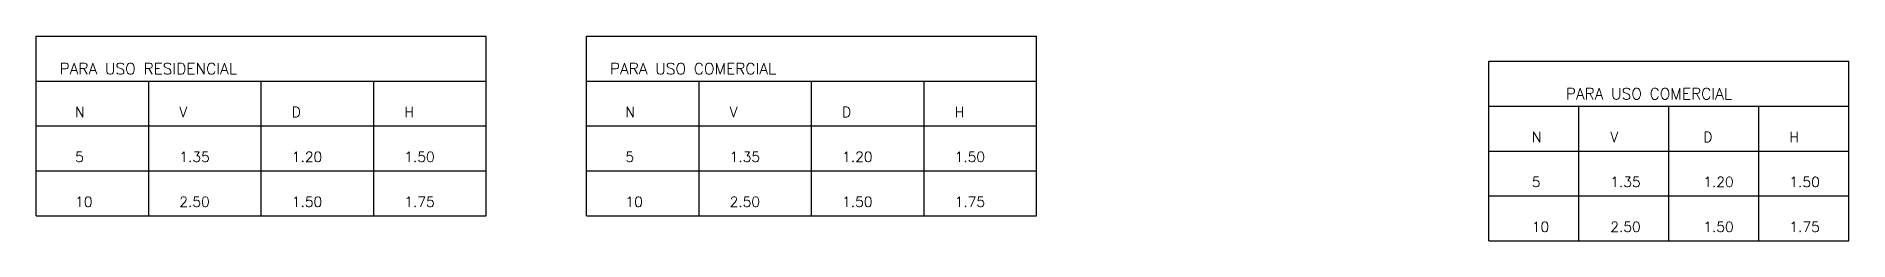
# Model space of a CAD drawing. Extents: x 181 to 3095, y 469 to 1019.
# Drawn here: x 2289 to 3095, y 504 to 595 of the extents above; entities that cross this region are included whole.
import ezdxf

# ---------------------------------------------------------------- set-up
doc = ezdxf.new("R2010")
doc.units = 0
doc.header["$LTSCALE"] = 20
doc.layers.add('LINHAS', color=7, linetype='CONTINUOUS')
doc.layers.add('REG60-100', color=7, linetype='CONTINUOUS')
doc.styles.add('REGUA60', font='simplex.shx')
doc.styles.add('REGUA80', font='simplex.shx')

msp = doc.modelspace()

# ---------------------------------------------------------------- texts
at = {"layer": 'REG60-100'}
for s, height, style, p in [('PARA USO RESIDENCIAL', 5, 'REGUA80', (2299.754, 577.967)), ('PARA USO COMERCIAL', 5, 'REGUA80', (2544.385, 577.967)), ('PARA USO COMERCIAL', 5, 'REGUA80', (2969.27, 566.817)), ('N', 4.5, 'REGUA60', (2306.63, 558.937)), ('V', 4.5, 'REGUA60', (2352.984, 558.937)), ('D', 4.5, 'REGUA60', (2402.984, 558.937)), ('H', 4.5, 'REGUA60', (2452.984, 558.937)), ('N', 4.5, 'REGUA60', (2551.26, 558.937)), ('V', 4.5, 'REGUA60', (2597.614, 558.937)), ('D', 4.5, 'REGUA60', (2647.614, 558.937)), ('H', 4.5, 'REGUA60', (2697.614, 558.937)), ('N', 4.5, 'REGUA60', (2954.21, 547.787)), ('V', 4.5, 'REGUA60', (2989.086, 547.787)), ('D', 4.5, 'REGUA60', (3030.414, 547.787)), ('H', 4.5, 'REGUA60', (3068.681, 547.787)), ('5', 4.5, 'REGUA60', (2306.63, 538.937)), ('1.35', 4.5, 'REGUA60', (2352.984, 538.937)), ('1.20', 4.5, 'REGUA60', (2402.984, 538.937)), ('1.50', 4.5, 'REGUA60', (2452.984, 538.937)), ('5', 4.5, 'REGUA60', (2551.26, 538.937)), ('1.35', 4.5, 'REGUA60', (2597.614, 538.937)), ('1.20', 4.5, 'REGUA60', (2647.614, 538.937)), ('1.50', 4.5, 'REGUA60', (2697.614, 538.937)), ('5', 4.5, 'REGUA60', (2954.21, 527.787)), ('1.35', 4.5, 'REGUA60', (2989.086, 527.787)), ('1.20', 4.5, 'REGUA60', (3030.414, 527.787)), ('1.50', 4.5, 'REGUA60', (3068.681, 527.787)), ('10', 4.5, 'REGUA60', (2306.63, 518.937)), ('2.50', 4.5, 'REGUA60', (2352.984, 518.937)), ('1.50', 4.5, 'REGUA60', (2402.984, 518.937)), ('1.75', 4.5, 'REGUA60', (2452.984, 518.937)), ('10', 4.5, 'REGUA60', (2551.26, 518.937)), ('2.50', 4.5, 'REGUA60', (2597.614, 518.937)), ('1.50', 4.5, 'REGUA60', (2647.614, 518.937)), ('1.75', 4.5, 'REGUA60', (2697.614, 518.937)), ('10', 4.5, 'REGUA60', (2954.21, 507.787)), ('2.50', 4.5, 'REGUA60', (2989.086, 507.787)), ('1.50', 4.5, 'REGUA60', (3030.414, 507.787)), ('1.75', 4.5, 'REGUA60', (3068.681, 507.787))]:
    msp.add_text(s, height=height, dxfattribs=dict(at, style=style)).set_placement(p)

# ---------------------------------------------------------------- linework, layer by layer
at = {"layer": 'LINHAS'}
for p, q in [((2289.375, 514.949), (2289.375, 594.949)), ((2289.375, 594.949), (2489.375, 594.949)), ((2489.375, 514.949), (2489.375, 594.949)), ((2534.006, 594.949), (2734.006, 594.949)), ((2534.006, 514.949), (2534.006, 594.949)), ((2734.006, 514.949), (2734.006, 594.949)), ((2935.073, 583.8), (3095.073, 583.8)), ((2935.073, 503.8), (2935.073, 583.8)), ((3095.073, 503.8), (3095.073, 583.8)), ((2289.375, 574.949), (2489.375, 574.949)), ((2339.375, 514.949), (2339.375, 574.949)), ((2389.375, 514.949), (2389.375, 574.949)), ((2439.375, 514.949), (2439.375, 574.949)), ((2534.006, 574.949), (2734.006, 574.949)), ((2584.006, 514.949), (2584.006, 574.949)), ((2634.006, 514.949), (2634.006, 574.949)), ((2684.006, 514.949), (2684.006, 574.949)), ((2935.073, 563.8), (3095.073, 563.8)), ((2975.073, 503.8), (2975.073, 563.8)), ((3015.073, 503.8), (3015.073, 563.8)), ((3055.073, 503.8), (3055.073, 563.8)), ((2289.375, 554.949), (2489.375, 554.949)), ((2534.006, 554.949), (2734.006, 554.949)), ((2935.073, 543.8), (3095.073, 543.8)), ((2289.375, 534.949), (2489.375, 534.949)), ((2534.006, 534.949), (2734.006, 534.949)), ((2935.073, 523.8), (3095.073, 523.8)), ((2289.375, 514.949), (2489.375, 514.949)), ((2534.006, 514.949), (2734.006, 514.949)), ((2935.073, 503.8), (3095.073, 503.8))]:
    msp.add_line(p, q, dxfattribs=at)

msp.set_redraw_order([(e.dxf.handle, doc.entitydb.next_handle()) for e in msp.query("TEXT MTEXT ATTDEF DIMENSION ARC_DIMENSION")])  # texts and dimensions are drawn at this point

doc.saveas('drawing.dxf')
